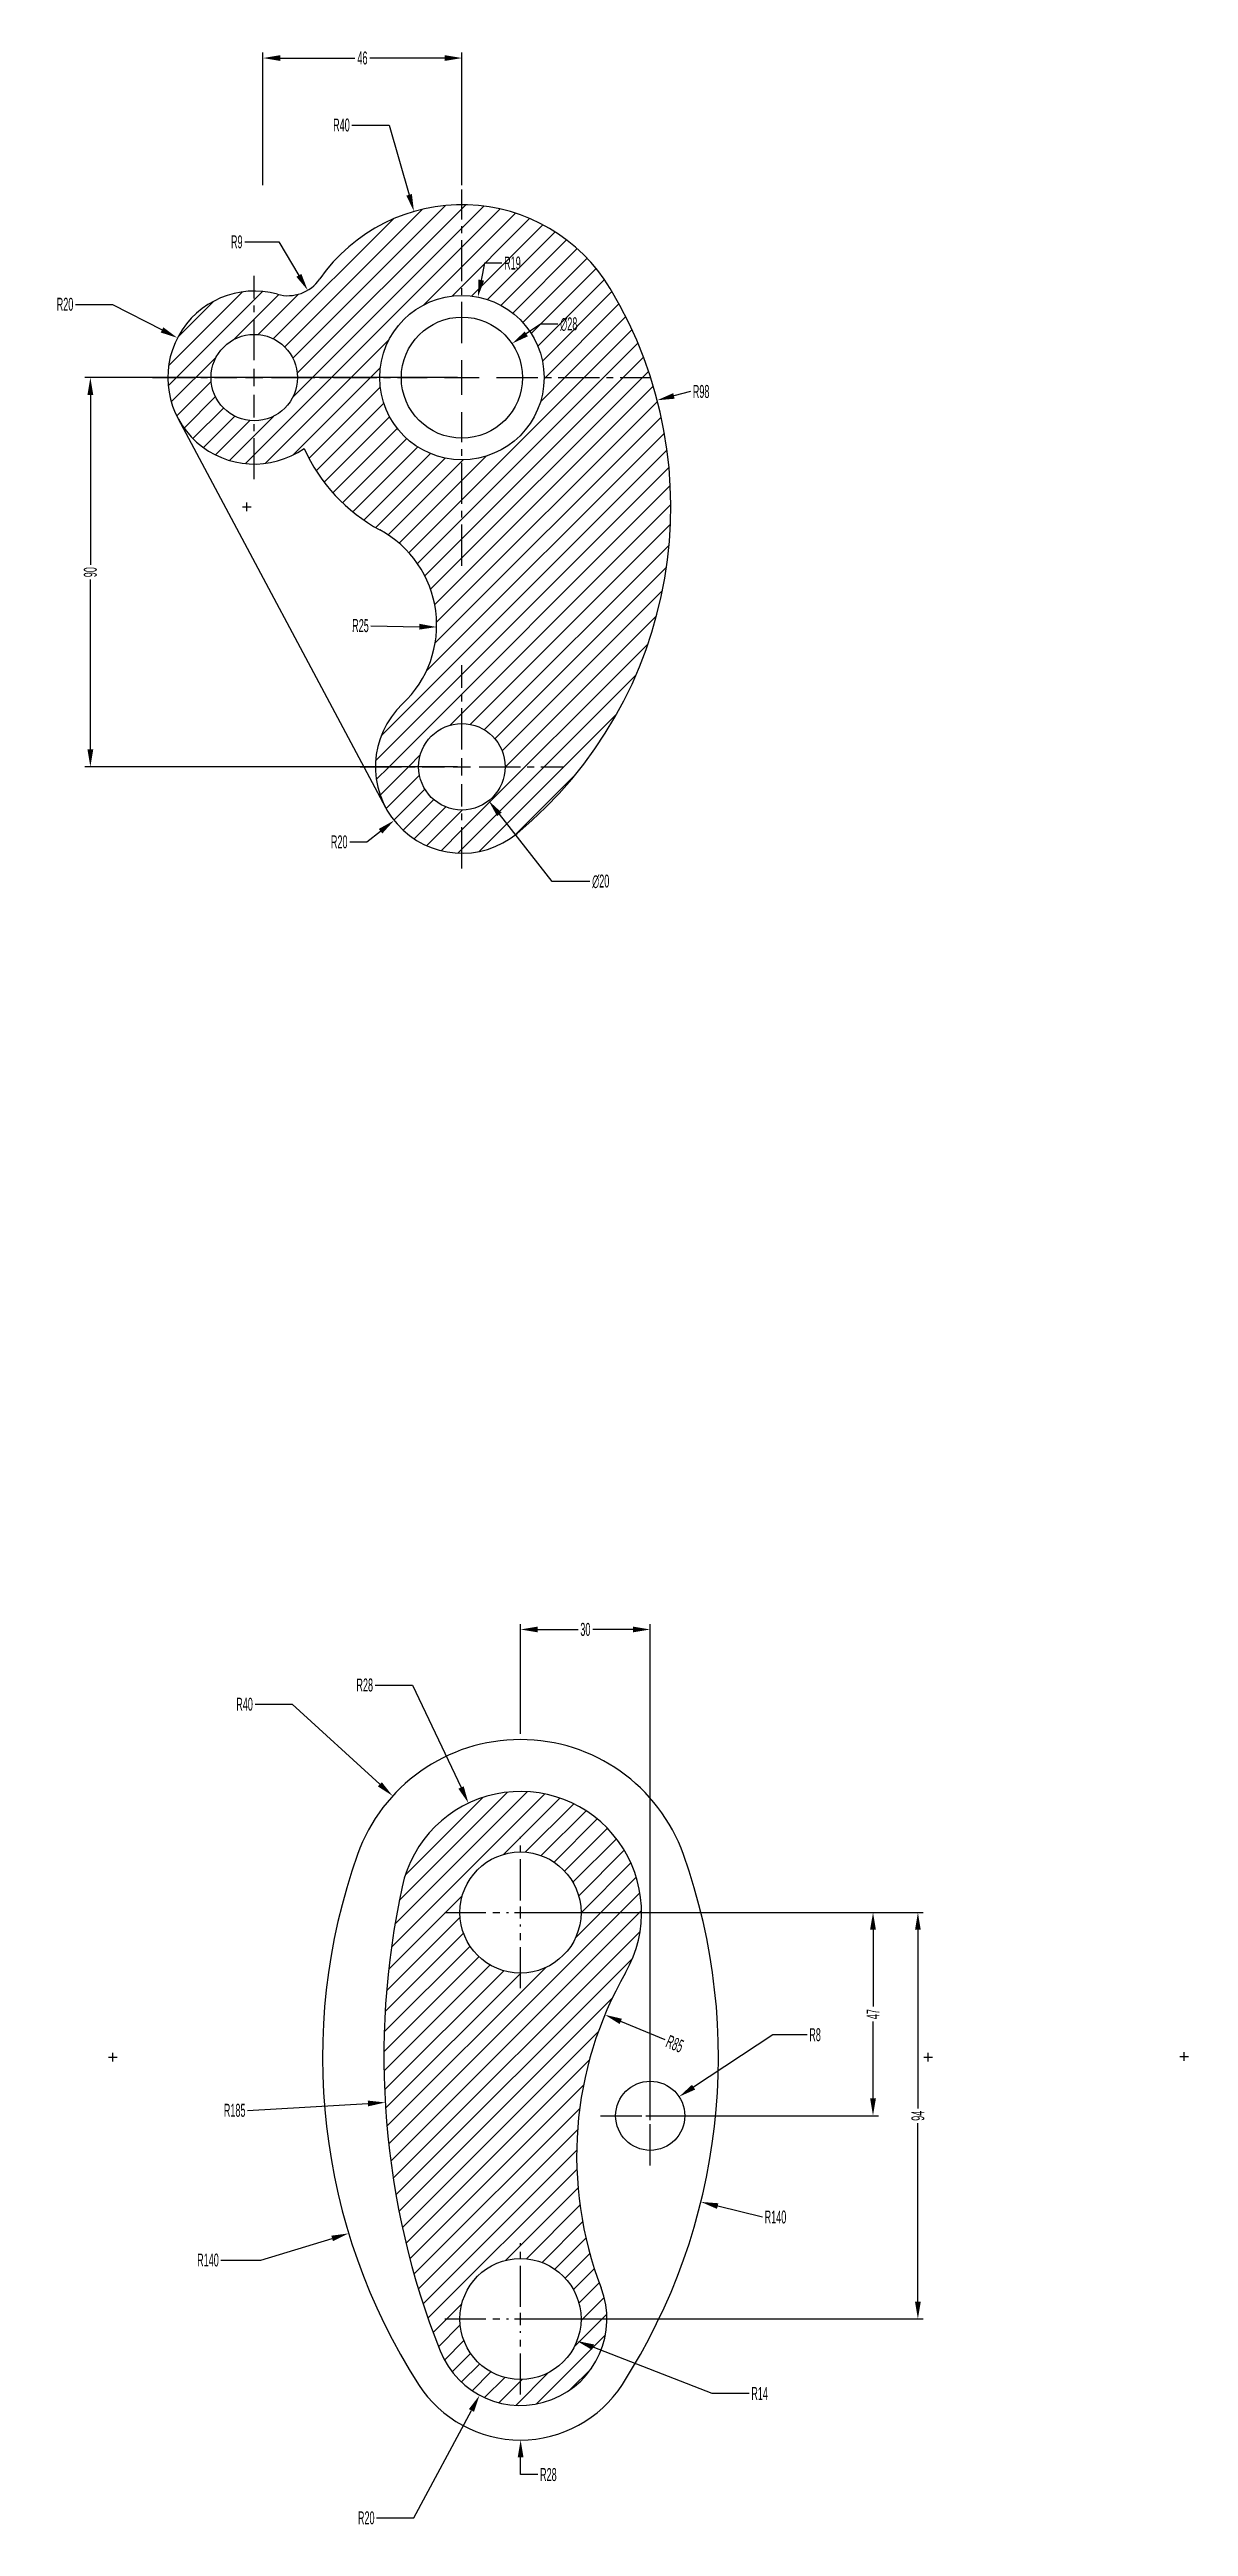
# Model space of a CAD drawing. Header units: millimetres. Extents: x 1568 to 31342, y 459 to 4403.
# Drawn here: x 8489 to 8752, y 1218 to 1791 of the extents above; entities that cross this region are included whole.
import ezdxf

# ---------------------------------------------------------------- set-up
doc = ezdxf.new("R2010")
doc.units = ezdxf.units.MM
doc.header["$LTSCALE"] = 0.5
doc.linetypes.add('CENTER2', pattern=[28.575, 19.05, -3.175, 3.175, -3.175])
doc.layers.add('centre line', color=3, linetype='CENTER2')
doc.layers.add('drawing', color=7, linetype='Continuous')
doc.styles.get("Standard").update_dxf_attribs({"font": 'arial.ttf', "width": 0.5})
doc.dimstyles.new('DARSHU2', dxfattribs={"dimtxt": 3, "dimasz": 4, "dimexe": 1.25, "dimexo": 1, "dimtad": 0, "dimtoh": 1, "dimdec": 1, "dimdsep": 46, "dimtxsty": 'Standard', "dimcen": 1, "dimclrd": 6, "dimclre": 6, "dimclrt": 6, "dimadec": 0, "dimazin": 0, "dimtfac": 1, "dimtdec": 1, "dimtofl": 0, "dimtmove": 0, "dimatfit": 3, "dimfxl": 1, "dimtfillclr": 256, "dimlwd": 25, "dimlwe": 25, "dimarcsym": 0})
pattern_1 = [(45, (-682.1426, 0), (-2.245064, 2.245064), [])]

msp = doc.modelspace()

# ---------------------------------------------------------------- blocks, each defined once
blk = doc.blocks.new('*U266')
at = {"layer": 'drawing', "color": 0, "linetype": 'CENTER2', "transparency": 16777216}
for p, q in [((0, 2.8), (0, 17.5)), ((-17.5, 0), (-2.8, 0)), ((2.8, 0), (17.5, 0)), ((0, -17.5), (0, -2.8))]:
    blk.add_line(p, q, dxfattribs=at)
at = {"layer": 'drawing', "color": 0, "linetype": 'Continuous', "transparency": 16777216}
for p, q in [((-1.4, 0), (1.4, 0)), ((0, -1.4), (0, 1.4))]:
    blk.add_line(p, q, dxfattribs=at)
blk = doc.blocks.new('*U267')
at = {"layer": 'centre line', "color": 0, "linetype": 'CENTER2', "transparency": 16777216}
for p, q in [((0, 2.8), (0, 17.5)), ((-17.5, 0), (-2.8, 0)), ((2.8, 0), (17.5, 0)), ((0, -17.5), (0, -2.8))]:
    blk.add_line(p, q, dxfattribs=at)
at = {"layer": 'centre line', "color": 0, "linetype": 'Continuous', "transparency": 16777216}
for p, q in [((-1.4, 0), (1.4, 0)), ((0, -1.4), (0, 1.4))]:
    blk.add_line(p, q, dxfattribs=at)
blk = doc.blocks.new('*U268')
at = {"layer": 'centre line', "color": 0, "linetype": 'CENTER2', "transparency": 16777216}
for p, q in [((0, 1.6), (0, 11.5)), ((-11.5, 0), (-1.6, 0)), ((1.6, 0), (11.5, 0)), ((0, -11.5), (0, -1.6))]:
    blk.add_line(p, q, dxfattribs=at)
at = {"layer": 'centre line', "color": 0, "linetype": 'Continuous', "transparency": 16777216}
for p, q in [((-0.8, 0), (0.8, 0)), ((0, -0.8), (0, 0.8))]:
    blk.add_line(p, q, dxfattribs=at)
blk = doc.blocks.new('*U269')
at = {"layer": 'centre line', "color": 0, "linetype": 'CENTER2', "transparency": 16777216}
for p, q in [((0, 2.8), (0, 17.5)), ((-17.5, 0), (-2.8, 0)), ((2.8, 0), (17.5, 0)), ((0, -17.5), (0, -2.8))]:
    blk.add_line(p, q, dxfattribs=at)
at = {"layer": 'centre line', "color": 0, "linetype": 'Continuous', "transparency": 16777216}
for p, q in [((-1.4, 0), (1.4, 0)), ((0, -1.4), (0, 1.4))]:
    blk.add_line(p, q, dxfattribs=at)
blk = doc.blocks.new('*D270')
at = {"layer": 'centre line', "color": 6, "lineweight": 25, "transparency": 16777216}
for p, q in [((8596.87, 1266.4), (8598.87, 1266.4)), ((8597.87, 1265.4), (8597.87, 1267.4))]:
    blk.add_line(p, q, dxfattribs=at)
at = {"layer": 'centre line', "color": 6, "linetype": 'Continuous', "lineweight": 25, "transparency": 16777216}
for p, q in [((8597.91, 1230.4), (8597.9, 1234.4)), ((8601.91, 1230.4), (8597.91, 1230.4))]:
    blk.add_line(p, q, dxfattribs=at)
at = {"layer": 'centre line', "color": 6, "transparency": 16777216}
blk.add_solid([(8598.57, 1234.4), (8597.23, 1234.4), (8597.9, 1238.4)], dxfattribs=at)
at = {"layer": 'Defpoints', "color": 0, "transparency": 16777216}
for p in [(8597.87, 1266.4), (8597.9, 1238.4)]:
    blk.add_point(p, dxfattribs=at)
at = {"layer": 'centre line', "color": 6, "transparency": 16777216, "insert": (8604.32, 1230.4), "char_height": 3, "attachment_point": 5}
blk.add_mtext('R28', dxfattribs=at)
blk = doc.blocks.new('*D271')
at = {"layer": 'centre line', "color": 6, "lineweight": 25, "transparency": 16777216}
for p, q in [((8691.1, 1326.93), (8693.1, 1326.93)), ((8692.1, 1325.93), (8692.1, 1327.93))]:
    blk.add_line(p, q, dxfattribs=at)
at = {"layer": 'centre line', "color": 6, "linetype": 'Continuous', "lineweight": 25, "transparency": 16777216}
for p, q in [((8537.88, 1280.02), (8554.33, 1285.02)), ((8528.61, 1280.02), (8537.88, 1280.02))]:
    blk.add_line(p, q, dxfattribs=at)
at = {"layer": 'centre line', "color": 6, "transparency": 16777216}
blk.add_solid([(8554.14, 1285.66), (8554.53, 1284.39), (8558.16, 1286.19)], dxfattribs=at)
at = {"layer": 'Defpoints', "color": 0, "transparency": 16777216}
for p in [(8692.1, 1326.93), (8558.16, 1286.19)]:
    blk.add_point(p, dxfattribs=at)
at = {"layer": 'centre line', "color": 6, "transparency": 16777216, "insert": (8525.62, 1280.02), "char_height": 3, "attachment_point": 5}
blk.add_mtext('R140', dxfattribs=at)
blk = doc.blocks.new('*D272')
at = {"layer": 'centre line', "color": 6, "lineweight": 25, "transparency": 16777216}
for p, q in [((8502.64, 1326.93), (8504.64, 1326.93)), ((8503.64, 1325.93), (8503.64, 1327.93))]:
    blk.add_line(p, q, dxfattribs=at)
at = {"layer": 'centre line', "color": 6, "linetype": 'Continuous', "lineweight": 25, "transparency": 16777216}
blk.add_line((8653.82, 1289.96), (8643.46, 1292.51), dxfattribs=at)
at = {"layer": 'centre line', "color": 6, "transparency": 16777216}
blk.add_solid([(8643.62, 1293.16), (8643.3, 1291.86), (8639.58, 1293.47)], dxfattribs=at)
at = {"layer": 'Defpoints', "color": 0, "transparency": 16777216}
for p in [(8503.64, 1326.93), (8639.58, 1293.47)]:
    blk.add_point(p, dxfattribs=at)
at = {"layer": 'centre line', "color": 6, "transparency": 16777216, "insert": (8656.82, 1289.96), "char_height": 3, "attachment_point": 5}
blk.add_mtext('R140', dxfattribs=at)
blk = doc.blocks.new('*D273')
at = {"layer": 'centre line', "color": 6, "linetype": 'Continuous', "lineweight": 25, "transparency": 16777216}
for p, q in [((8536.5, 1408.55), (8545.08, 1408.55)), ((8545.08, 1408.55), (8565.36, 1390.05))]:
    blk.add_line(p, q, dxfattribs=at)
at = {"layer": 'centre line', "color": 6, "lineweight": 25, "transparency": 16777216}
for p, q in [((8596.87, 1360.4), (8598.87, 1360.4)), ((8597.87, 1359.4), (8597.87, 1361.4))]:
    blk.add_line(p, q, dxfattribs=at)
at = {"layer": 'centre line', "color": 6, "transparency": 16777216}
blk.add_solid([(8565.81, 1390.54), (8564.91, 1389.56), (8568.32, 1387.36)], dxfattribs=at)
at = {"layer": 'Defpoints', "color": 0, "transparency": 16777216}
for p in [(8568.32, 1387.36), (8597.87, 1360.4)]:
    blk.add_point(p, dxfattribs=at)
at = {"layer": 'centre line', "color": 6, "transparency": 16777216, "insert": (8534.08, 1408.55), "char_height": 3, "attachment_point": 5}
blk.add_mtext('R40', dxfattribs=at)
blk = doc.blocks.new('*D274')
at = {"layer": 'centre line', "color": 6, "linetype": 'Continuous', "lineweight": 25, "transparency": 16777216}
for p, q in [((8564.28, 1413), (8572.87, 1413)), ((8572.87, 1413), (8584.13, 1389.3))]:
    blk.add_line(p, q, dxfattribs=at)
at = {"layer": 'centre line', "color": 6, "lineweight": 25, "transparency": 16777216}
for p, q in [((8596.87, 1360.4), (8598.87, 1360.4)), ((8597.87, 1359.4), (8597.87, 1361.4))]:
    blk.add_line(p, q, dxfattribs=at)
at = {"layer": 'centre line', "color": 6, "transparency": 16777216}
blk.add_solid([(8584.74, 1389.59), (8583.53, 1389.01), (8585.85, 1385.69)], dxfattribs=at)
at = {"layer": 'Defpoints', "color": 0, "transparency": 16777216}
for p in [(8585.85, 1385.69), (8597.87, 1360.4)]:
    blk.add_point(p, dxfattribs=at)
at = {"layer": 'centre line', "color": 6, "transparency": 16777216, "insert": (8561.86, 1413), "char_height": 3, "attachment_point": 5}
blk.add_mtext('R28', dxfattribs=at)
blk = doc.blocks.new('*D275')
at = {"layer": 'centre line', "color": 6, "lineweight": 25, "transparency": 16777216}
for p, q in [((8596.87, 1266.4), (8598.87, 1266.4)), ((8597.87, 1265.4), (8597.87, 1267.4))]:
    blk.add_line(p, q, dxfattribs=at)
at = {"layer": 'centre line', "color": 6, "linetype": 'Continuous', "lineweight": 25, "transparency": 16777216}
for p, q in [((8573.21, 1220.38), (8586.53, 1245.24)), ((8564.62, 1220.38), (8573.21, 1220.38))]:
    blk.add_line(p, q, dxfattribs=at)
at = {"layer": 'centre line', "color": 6, "transparency": 16777216}
blk.add_solid([(8585.95, 1245.56), (8587.12, 1244.93), (8588.42, 1248.77)], dxfattribs=at)
at = {"layer": 'Defpoints', "color": 0, "transparency": 16777216}
for p in [(8597.87, 1266.4), (8588.42, 1248.77)]:
    blk.add_point(p, dxfattribs=at)
at = {"layer": 'centre line', "color": 6, "transparency": 16777216, "insert": (8562.21, 1220.38), "char_height": 3, "attachment_point": 5}
blk.add_mtext('R20', dxfattribs=at)
blk = doc.blocks.new('*D276')
at = {"layer": 'centre line', "color": 6, "lineweight": 25, "transparency": 16777216}
for p, q in [((8750.3, 1327.1), (8752.3, 1327.1)), ((8751.3, 1326.1), (8751.3, 1328.1))]:
    blk.add_line(p, q, dxfattribs=at)
at = {"layer": 'centre line', "color": 6, "linetype": 'Continuous', "lineweight": 25, "transparency": 16777216}
blk.add_line((8534.79, 1314.64), (8562.61, 1316.24), dxfattribs=at)
at = {"layer": 'centre line', "color": 6, "transparency": 16777216}
blk.add_solid([(8562.57, 1316.9), (8562.65, 1315.57), (8566.6, 1316.47)], dxfattribs=at)
at = {"layer": 'Defpoints', "color": 0, "transparency": 16777216}
for p in [(8751.3, 1327.1), (8566.6, 1316.47)]:
    blk.add_point(p, dxfattribs=at)
at = {"layer": 'centre line', "color": 6, "transparency": 16777216, "insert": (8531.79, 1314.64), "char_height": 3, "attachment_point": 5}
blk.add_mtext('R185', dxfattribs=at)
blk = doc.blocks.new('*D277')
at = {"layer": 'centre line', "color": 6, "linetype": 'Continuous', "lineweight": 25, "transparency": 16777216}
for p, q in [((8656.22, 1332.12), (8637.88, 1320.01)), ((8664.14, 1332.12), (8656.22, 1332.12))]:
    blk.add_line(p, q, dxfattribs=at)
at = {"layer": 'centre line', "color": 6, "lineweight": 25, "transparency": 16777216}
for p, q in [((8626.87, 1313.4), (8628.87, 1313.4)), ((8627.87, 1312.4), (8627.87, 1314.4))]:
    blk.add_line(p, q, dxfattribs=at)
at = {"layer": 'centre line', "color": 6, "transparency": 16777216}
blk.add_solid([(8637.52, 1320.57), (8638.25, 1319.45), (8634.55, 1317.81)], dxfattribs=at)
at = {"layer": 'Defpoints', "color": 0, "transparency": 16777216}
for p in [(8634.55, 1317.81), (8627.87, 1313.4)]:
    blk.add_point(p, dxfattribs=at)
at = {"layer": 'centre line', "color": 6, "transparency": 16777216, "insert": (8665.97, 1332.12), "char_height": 3, "attachment_point": 5}
blk.add_mtext('R8', dxfattribs=at)
blk = doc.blocks.new('*D278')
at = {"layer": 'centre line', "color": 6, "linetype": 'Continuous', "lineweight": 25, "transparency": 16777216}
blk.add_line((8631.31, 1330.95), (8621.06, 1335.21), dxfattribs=at)
at = {"layer": 'centre line', "color": 6, "transparency": 16777216}
blk.add_solid([(8621.32, 1335.83), (8620.81, 1334.6), (8617.37, 1336.75)], dxfattribs=at)
at = {"layer": 'Defpoints', "color": 0, "transparency": 16777216}
for p in [(8617.37, 1336.75), (8695.86, 1304.12)]:
    blk.add_point(p, dxfattribs=at)
at = {"layer": 'centre line', "color": 6, "transparency": 16777216, "insert": (8633.55, 1330.02), "char_height": 3, "attachment_point": 5, "rotation": 337.4294}
blk.add_mtext('R85', dxfattribs=at)
blk = doc.blocks.new('*D279')
at = {"layer": 'centre line', "color": 6, "lineweight": 25, "transparency": 16777216}
for p, q in [((8596.87, 1266.4), (8598.87, 1266.4)), ((8597.87, 1265.4), (8597.87, 1267.4))]:
    blk.add_line(p, q, dxfattribs=at)
at = {"layer": 'centre line', "color": 6, "linetype": 'Continuous', "lineweight": 25, "transparency": 16777216}
for p, q in [((8642.16, 1249.17), (8614.64, 1259.87)), ((8650.75, 1249.17), (8642.16, 1249.17))]:
    blk.add_line(p, q, dxfattribs=at)
at = {"layer": 'centre line', "color": 6, "transparency": 16777216}
blk.add_solid([(8614.89, 1260.5), (8614.4, 1259.25), (8610.92, 1261.32)], dxfattribs=at)
at = {"layer": 'Defpoints', "color": 0, "transparency": 16777216}
for p in [(8597.87, 1266.4), (8610.92, 1261.32)]:
    blk.add_point(p, dxfattribs=at)
at = {"layer": 'centre line', "color": 6, "transparency": 16777216, "insert": (8653.16, 1249.17), "char_height": 3, "attachment_point": 5}
blk.add_mtext('R14', dxfattribs=at)
blk = doc.blocks.new('*D280')
at = {"layer": 'centre line', "color": 6, "linetype": 'Continuous', "lineweight": 25, "transparency": 16777216}
for p, q in [((8598.87, 1360.4), (8691, 1360.4)), ((8689.75, 1356.4), (8689.75, 1315.1)), ((8689.75, 1270.4), (8689.75, 1311.7)), ((8598.87, 1266.4), (8691, 1266.4))]:
    blk.add_line(p, q, dxfattribs=at)
at = {"layer": 'centre line', "color": 6, "transparency": 16777216}
for points in [[(8689.08, 1356.4), (8690.41, 1356.4), (8689.75, 1360.4)], [(8689.08, 1270.4), (8690.41, 1270.4), (8689.75, 1266.4)]]:
    blk.add_solid(points, dxfattribs=at)
at = {"layer": 'Defpoints', "color": 0, "transparency": 16777216}
for p in [(8597.87, 1360.4), (8597.87, 1266.4), (8689.75, 1266.4)]:
    blk.add_point(p, dxfattribs=at)
at = {"layer": 'centre line', "color": 6, "transparency": 16777216, "insert": (8689.75, 1313.4), "char_height": 3, "attachment_point": 5, "rotation": 90}
blk.add_mtext('94', dxfattribs=at)
blk = doc.blocks.new('*D281')
at = {"layer": 'centre line', "color": 6, "linetype": 'Continuous', "lineweight": 25, "transparency": 16777216}
for p, q in [((8597.87, 1401.7), (8597.87, 1427.11)), ((8627.87, 1314.4), (8627.87, 1427.11)), ((8601.87, 1425.86), (8611.17, 1425.86)), ((8623.87, 1425.86), (8614.57, 1425.86))]:
    blk.add_line(p, q, dxfattribs=at)
at = {"layer": 'centre line', "color": 6, "transparency": 16777216}
for points in [[(8601.87, 1426.53), (8601.87, 1425.2), (8597.87, 1425.86)], [(8623.87, 1426.53), (8623.87, 1425.2), (8627.87, 1425.86)]]:
    blk.add_solid(points, dxfattribs=at)
at = {"layer": 'Defpoints', "color": 0, "transparency": 16777216}
for p in [(8597.87, 1425.86), (8597.87, 1400.7), (8627.87, 1313.4)]:
    blk.add_point(p, dxfattribs=at)
at = {"layer": 'centre line', "color": 6, "transparency": 16777216, "insert": (8612.87, 1425.86), "char_height": 3, "attachment_point": 5}
blk.add_mtext('30', dxfattribs=at)
blk = doc.blocks.new('*D282')
at = {"layer": 'centre line', "color": 6, "linetype": 'Continuous', "lineweight": 25, "transparency": 16777216}
for p, q in [((8628.87, 1360.4), (8680.62, 1360.4)), ((8679.37, 1356.4), (8679.37, 1338.63)), ((8679.37, 1317.4), (8679.37, 1335.17)), ((8628.87, 1313.4), (8680.62, 1313.4))]:
    blk.add_line(p, q, dxfattribs=at)
at = {"layer": 'centre line', "color": 6, "transparency": 16777216}
for points in [[(8678.7, 1356.4), (8680.04, 1356.4), (8679.37, 1360.4)], [(8678.7, 1317.4), (8680.04, 1317.4), (8679.37, 1313.4)]]:
    blk.add_solid(points, dxfattribs=at)
at = {"layer": 'Defpoints', "color": 0, "transparency": 16777216}
for p in [(8627.87, 1360.4), (8627.87, 1313.4), (8679.37, 1313.4)]:
    blk.add_point(p, dxfattribs=at)
at = {"layer": 'centre line', "color": 6, "transparency": 16777216, "insert": (8679.37, 1336.9), "char_height": 3, "attachment_point": 5, "rotation": 90}
blk.add_mtext('47', dxfattribs=at)
blk = doc.blocks.new('*U283')
at = {"layer": 'centre line', "color": 0, "linetype": 'CENTER2', "transparency": 16777216}
for p, q in [((0, 8), (0, 43.5)), ((-43.5, 0), (-8, 0)), ((8, 0), (43.5, 0)), ((0, -43.5), (0, -8))]:
    blk.add_line(p, q, dxfattribs=at)
at = {"layer": 'centre line', "color": 0, "linetype": 'Continuous', "transparency": 16777216}
for p, q in [((-4, 0), (4, 0)), ((0, -4), (0, 4))]:
    blk.add_line(p, q, dxfattribs=at)
blk = doc.blocks.new('*U284')
at = {"layer": 'centre line', "color": 0, "linetype": 'CENTER2', "transparency": 16777216}
for p, q in [((0, 4), (0, 23.5)), ((-23.5, 0), (-4, 0)), ((4, 0), (23.5, 0)), ((0, -23.5), (0, -4))]:
    blk.add_line(p, q, dxfattribs=at)
at = {"layer": 'centre line', "color": 0, "linetype": 'Continuous', "transparency": 16777216}
for p, q in [((-2, 0), (2, 0)), ((0, -2), (0, 2))]:
    blk.add_line(p, q, dxfattribs=at)
blk = doc.blocks.new('*U285')
at = {"layer": 'centre line', "color": 0, "linetype": 'CENTER2', "transparency": 16777216}
for p, q in [((0, 4), (0, 23.5)), ((-23.5, 0), (-4, 0)), ((4, 0), (23.5, 0)), ((0, -23.5), (0, -4))]:
    blk.add_line(p, q, dxfattribs=at)
at = {"layer": 'centre line', "color": 0, "linetype": 'Continuous', "transparency": 16777216}
for p, q in [((-2, 0), (2, 0)), ((0, -2), (0, 2))]:
    blk.add_line(p, q, dxfattribs=at)
blk = doc.blocks.new('*D286')
at = {"layer": 'centre line', "color": 6, "linetype": 'Continuous', "lineweight": 25, "transparency": 16777216}
for p, q in [((8602.53, 1727.73), (8599.22, 1725.49)), ((8606.53, 1727.73), (8602.53, 1727.73))]:
    blk.add_line(p, q, dxfattribs=at)
at = {"layer": 'centre line', "color": 6, "lineweight": 25, "transparency": 16777216}
for p, q in [((8583.33, 1715.38), (8585.33, 1715.38)), ((8584.33, 1714.38), (8584.33, 1716.38))]:
    blk.add_line(p, q, dxfattribs=at)
at = {"layer": 'centre line', "color": 6, "transparency": 16777216}
blk.add_solid([(8598.84, 1726.04), (8599.59, 1724.94), (8595.91, 1723.24)], dxfattribs=at)
at = {"layer": 'Defpoints', "color": 0, "transparency": 16777216}
for p in [(8595.91, 1723.24), (8572.74, 1707.52)]:
    blk.add_point(p, dxfattribs=at)
at = {"layer": 'centre line', "color": 6, "transparency": 16777216, "insert": (8609.05, 1727.73), "char_height": 3, "attachment_point": 5}
blk.add_mtext('∅28', dxfattribs=at)
blk = doc.blocks.new('*D287')
at = {"layer": 'centre line', "color": 6, "lineweight": 25, "transparency": 16777216}
for p, q in [((8583.33, 1625.38), (8585.33, 1625.38)), ((8584.33, 1624.38), (8584.33, 1626.38))]:
    blk.add_line(p, q, dxfattribs=at)
at = {"layer": 'centre line', "color": 6, "linetype": 'Continuous', "lineweight": 25, "transparency": 16777216}
for p, q in [((8605.22, 1598.85), (8592.99, 1614.38)), ((8613.92, 1598.85), (8605.22, 1598.85))]:
    blk.add_line(p, q, dxfattribs=at)
at = {"layer": 'centre line', "color": 6, "transparency": 16777216}
blk.add_solid([(8593.51, 1614.79), (8592.46, 1613.97), (8590.51, 1617.52)], dxfattribs=at)
at = {"layer": 'Defpoints', "color": 0, "transparency": 16777216}
for p in [(8578.14, 1633.24), (8590.51, 1617.52)]:
    blk.add_point(p, dxfattribs=at)
at = {"layer": 'centre line', "color": 6, "transparency": 16777216, "insert": (8616.43, 1598.85), "char_height": 3, "attachment_point": 5}
blk.add_mtext('∅20', dxfattribs=at)
blk = doc.blocks.new('*D288')
at = {"layer": 'centre line', "color": 6, "linetype": 'Continuous', "lineweight": 25, "transparency": 16777216}
for p, q in [((8589.59, 1741.86), (8588.81, 1737.94)), ((8593.59, 1741.86), (8589.59, 1741.86))]:
    blk.add_line(p, q, dxfattribs=at)
at = {"layer": 'centre line', "color": 6, "lineweight": 25, "transparency": 16777216}
for p, q in [((8583.33, 1715.38), (8585.33, 1715.38)), ((8584.33, 1714.38), (8584.33, 1716.38))]:
    blk.add_line(p, q, dxfattribs=at)
at = {"layer": 'centre line', "color": 6, "transparency": 16777216}
blk.add_solid([(8588.16, 1738.07), (8589.46, 1737.81), (8588.03, 1734.02)], dxfattribs=at)
at = {"layer": 'Defpoints', "color": 0, "transparency": 16777216}
for p in [(8588.03, 1734.02), (8584.33, 1715.38)]:
    blk.add_point(p, dxfattribs=at)
at = {"layer": 'centre line', "color": 6, "transparency": 16777216, "insert": (8596.01, 1741.86), "char_height": 3, "attachment_point": 5}
blk.add_mtext('R19', dxfattribs=at)
blk = doc.blocks.new('*D289')
at = {"layer": 'centre line', "color": 6, "linetype": 'Continuous', "lineweight": 25, "transparency": 16777216}
blk.add_line((8637.21, 1712.15), (8633.34, 1711.15), dxfattribs=at)
at = {"layer": 'centre line', "color": 6, "lineweight": 25, "transparency": 16777216}
for p, q in [((8533.62, 1685.49), (8535.62, 1685.49)), ((8534.62, 1684.49), (8534.62, 1686.49))]:
    blk.add_line(p, q, dxfattribs=at)
at = {"layer": 'centre line', "color": 6, "transparency": 16777216}
blk.add_solid([(8633.17, 1711.79), (8633.51, 1710.5), (8629.47, 1710.14)], dxfattribs=at)
at = {"layer": 'Defpoints', "color": 0, "transparency": 16777216}
for p in [(8629.47, 1710.14), (8534.62, 1685.49)]:
    blk.add_point(p, dxfattribs=at)
at = {"layer": 'centre line', "color": 6, "transparency": 16777216, "insert": (8639.63, 1712.15), "char_height": 3, "attachment_point": 5}
blk.add_mtext('R98', dxfattribs=at)
blk = doc.blocks.new('*D290')
at = {"layer": 'centre line', "color": 6, "lineweight": 25, "transparency": 16777216}
for p, q in [((8583.33, 1625.38), (8585.33, 1625.38)), ((8584.33, 1624.38), (8584.33, 1626.38))]:
    blk.add_line(p, q, dxfattribs=at)
at = {"layer": 'centre line', "color": 6, "linetype": 'Continuous', "lineweight": 25, "transparency": 16777216}
for p, q in [((8562.38, 1607.99), (8565.51, 1610.48)), ((8558.38, 1607.99), (8562.38, 1607.99))]:
    blk.add_line(p, q, dxfattribs=at)
at = {"layer": 'centre line', "color": 6, "transparency": 16777216}
blk.add_solid([(8565.1, 1611), (8565.93, 1609.95), (8568.65, 1612.96)], dxfattribs=at)
at = {"layer": 'Defpoints', "color": 0, "transparency": 16777216}
for p in [(8584.33, 1625.38), (8568.65, 1612.96)]:
    blk.add_point(p, dxfattribs=at)
at = {"layer": 'centre line', "color": 6, "transparency": 16777216, "insert": (8555.96, 1607.99), "char_height": 3, "attachment_point": 5}
blk.add_mtext('R20', dxfattribs=at)
blk = doc.blocks.new('*D291')
at = {"layer": 'centre line', "color": 6, "linetype": 'Continuous', "lineweight": 25, "transparency": 16777216}
blk.add_line((8563.3, 1657.98), (8574.49, 1657.77), dxfattribs=at)
at = {"layer": 'centre line', "color": 6, "transparency": 16777216}
blk.add_solid([(8574.5, 1658.44), (8574.48, 1657.1), (8578.49, 1657.7)], dxfattribs=at)
at = {"layer": 'Defpoints', "color": 0, "transparency": 16777216}
for p in [(8553.49, 1658.16), (8578.49, 1657.7)]:
    blk.add_point(p, dxfattribs=at)
at = {"layer": 'centre line', "color": 6, "transparency": 16777216, "insert": (8560.88, 1658.02), "char_height": 3, "attachment_point": 5, "rotation": 358.9415}
blk.add_mtext('R25', dxfattribs=at)
blk = doc.blocks.new('*D292')
at = {"layer": 'centre line', "color": 6, "linetype": 'Continuous', "lineweight": 25, "transparency": 16777216}
for p, q in [((8558.89, 1773.78), (8567.48, 1773.78)), ((8567.48, 1773.78), (8572.13, 1757.66))]:
    blk.add_line(p, q, dxfattribs=at)
at = {"layer": 'centre line', "color": 6, "lineweight": 25, "transparency": 16777216}
for p, q in [((8583.33, 1715.38), (8585.33, 1715.38)), ((8584.33, 1714.38), (8584.33, 1716.38))]:
    blk.add_line(p, q, dxfattribs=at)
at = {"layer": 'centre line', "color": 6, "transparency": 16777216}
blk.add_solid([(8572.77, 1757.84), (8571.49, 1757.47), (8573.24, 1753.81)], dxfattribs=at)
at = {"layer": 'Defpoints', "color": 0, "transparency": 16777216}
for p in [(8573.24, 1753.81), (8584.33, 1715.38)]:
    blk.add_point(p, dxfattribs=at)
at = {"layer": 'centre line', "color": 6, "transparency": 16777216, "insert": (8556.48, 1773.78), "char_height": 3, "attachment_point": 5}
blk.add_mtext('R40', dxfattribs=at)
blk = doc.blocks.new('*D293')
at = {"layer": 'centre line', "color": 6, "linetype": 'Continuous', "lineweight": 25, "transparency": 16777216}
for p, q in [((8534.11, 1746.76), (8542.03, 1746.76)), ((8542.03, 1746.76), (8546.63, 1739.03))]:
    blk.add_line(p, q, dxfattribs=at)
at = {"layer": 'centre line', "color": 6, "transparency": 16777216}
blk.add_solid([(8547.21, 1739.37), (8546.06, 1738.69), (8548.68, 1735.59)], dxfattribs=at)
at = {"layer": 'Defpoints', "color": 0, "transparency": 16777216}
for p in [(8544.08, 1743.33), (8548.68, 1735.59)]:
    blk.add_point(p, dxfattribs=at)
at = {"layer": 'centre line', "color": 6, "transparency": 16777216, "insert": (8532.28, 1746.76), "char_height": 3, "attachment_point": 5}
blk.add_mtext('R9', dxfattribs=at)
blk = doc.blocks.new('*D294')
at = {"layer": 'centre line', "color": 6, "linetype": 'Continuous', "lineweight": 25, "transparency": 16777216}
for p, q in [((8494.98, 1732.32), (8503.57, 1732.32)), ((8503.57, 1732.32), (8515.01, 1726.41))]:
    blk.add_line(p, q, dxfattribs=at)
at = {"layer": 'centre line', "color": 6, "lineweight": 25, "transparency": 16777216}
for p, q in [((8535.33, 1715.38), (8537.33, 1715.38)), ((8536.33, 1714.38), (8536.33, 1716.38))]:
    blk.add_line(p, q, dxfattribs=at)
at = {"layer": 'centre line', "color": 6, "transparency": 16777216}
blk.add_solid([(8515.31, 1727), (8514.7, 1725.81), (8518.56, 1724.57)], dxfattribs=at)
at = {"layer": 'Defpoints', "color": 0, "transparency": 16777216}
for p in [(8518.56, 1724.57), (8536.33, 1715.38)]:
    blk.add_point(p, dxfattribs=at)
at = {"layer": 'centre line', "color": 6, "transparency": 16777216, "insert": (8492.57, 1732.32), "char_height": 3, "attachment_point": 5}
blk.add_mtext('R20', dxfattribs=at)
blk = doc.blocks.new('*D295')
at = {"layer": 'centre line', "color": 6, "linetype": 'Continuous', "lineweight": 25, "transparency": 16777216}
for p, q in [((8538.34, 1759.88), (8538.34, 1790.53)), ((8542.34, 1789.28), (8559.6, 1789.28)), ((8580.33, 1789.28), (8563.06, 1789.28)), ((8584.33, 1759.88), (8584.33, 1790.53))]:
    blk.add_line(p, q, dxfattribs=at)
at = {"layer": 'centre line', "color": 6, "transparency": 16777216}
for points in [[(8542.34, 1789.95), (8542.34, 1788.62), (8538.34, 1789.28)], [(8580.33, 1789.95), (8580.33, 1788.62), (8584.33, 1789.28)]]:
    blk.add_solid(points, dxfattribs=at)
at = {"layer": 'Defpoints', "color": 0, "transparency": 16777216}
for p in [(8538.34, 1789.28), (8538.34, 1758.88), (8584.33, 1758.88)]:
    blk.add_point(p, dxfattribs=at)
at = {"layer": 'centre line', "color": 6, "transparency": 16777216, "insert": (8561.33, 1789.28), "char_height": 3, "attachment_point": 5}
blk.add_mtext('46', dxfattribs=at)
blk = doc.blocks.new('*D296')
at = {"layer": 'centre line', "color": 6, "linetype": 'Continuous', "lineweight": 25, "transparency": 16777216}
for p, q in [((8583.33, 1715.38), (8497.18, 1715.38)), ((8498.43, 1711.38), (8498.43, 1672.08)), ((8498.43, 1629.38), (8498.43, 1668.68)), ((8583.33, 1625.38), (8497.18, 1625.38))]:
    blk.add_line(p, q, dxfattribs=at)
at = {"layer": 'centre line', "color": 6, "transparency": 16777216}
for points in [[(8497.76, 1711.38), (8499.1, 1711.38), (8498.43, 1715.38)], [(8497.76, 1629.38), (8499.1, 1629.38), (8498.43, 1625.38)]]:
    blk.add_solid(points, dxfattribs=at)
at = {"layer": 'Defpoints', "color": 0, "transparency": 16777216}
for p in [(8584.33, 1715.38), (8498.43, 1625.38), (8584.33, 1625.38)]:
    blk.add_point(p, dxfattribs=at)
at = {"layer": 'centre line', "color": 6, "transparency": 16777216, "insert": (8498.43, 1670.38), "char_height": 3, "attachment_point": 5, "rotation": 90}
blk.add_mtext('90', dxfattribs=at)

# ---------------------------------------------------------------- dimensions: what is measured, and where the dimension line sits
at = {"layer": 'centre line'}
for base, p1, p2, picture, middle in [((8538.336, 1789.284), (8584.325, 1758.88), (8538.336, 1758.88), '*D295', (8561.33, 1789.284)), ((8597.869, 1425.864), (8627.869, 1313.399), (8597.869, 1400.7), '*D281', (8612.869, 1425.864))]:
    dim = msp.add_linear_dim(base=base, p1=p1, p2=p2, dimstyle='DARSHU2', dxfattribs=at)
    dim.commit()
    dim.dimension.update_dxf_attribs({"geometry": picture, "text_midpoint": middle})
for center, mpoint, picture, middle in [((8584.325, 1715.38), (8573.239, 1753.813), '*D292', (8556.477, 1773.782)), ((8544.075, 1743.325), (8548.682, 1735.593), '*D293', (8532.279, 1746.761)), ((8536.325, 1715.38), (8518.561, 1724.569), '*D294', (8492.568, 1732.324)), ((8553.493, 1658.158), (8578.489, 1657.696), '*D291', (8560.88, 1658.021)), ((8597.869, 1360.399), (8585.85, 1385.688), '*D274', (8561.858, 1413.002)), ((8597.869, 1360.399), (8568.316, 1387.355), '*D273', (8534.082, 1408.547)), ((8695.858, 1304.122), (8617.369, 1336.747), '*D278', (8633.547, 1330.022)), ((8627.869, 1313.399), (8634.545, 1317.806), '*D277', (8665.972, 1332.116)), ((8503.636, 1326.931), (8639.577, 1293.465), '*D272', (8653.822, 1289.958)), ((8692.102, 1326.931), (8558.162, 1286.188), '*D271', (8525.616, 1280.019)), ((8751.297, 1327.101), (8566.603, 1316.467), '*D276', (8534.793, 1314.636)), ((8597.869, 1266.399), (8588.423, 1248.77), '*D275', (8562.21, 1220.382)), ((8597.869, 1266.399), (8610.917, 1261.324), '*D279', (8653.161, 1249.172))]:
    dim = msp.add_radius_dim(center=center, mpoint=mpoint, dimstyle='DARSHU2', dxfattribs=at)
    dim.commit()
    dim.dimension.update_dxf_attribs({"geometry": picture, "text_midpoint": middle, "dimtype": 164})
for center, mpoint, picture, middle in [((8584.325, 1715.38), (8588.029, 1734.015), '*D288', (8596.007, 1741.862)), ((8534.619, 1685.491), (8629.469, 1710.141), '*D289', (8639.63, 1712.153)), ((8584.325, 1625.38), (8568.649, 1612.96), '*D290', (8555.964, 1607.992)), ((8597.869, 1266.399), (8597.897, 1238.399), '*D270', (8604.324, 1230.399))]:
    dim = msp.add_radius_dim(center=center, mpoint=mpoint, dimstyle='DARSHU2', dxfattribs=at)
    dim.commit()
    dim.dimension.update_dxf_attribs({"geometry": picture, "text_midpoint": middle})
dim = msp.add_diameter_dim_2p(p1=(8572.741, 1707.518), p2=(8595.909, 1723.242), dimstyle='DARSHU2', dxfattribs=at)
dim.commit()
dim.dimension.update_dxf_attribs({"geometry": '*D286', "text_midpoint": (8609.045, 1727.735)})
for base, p1, p2, picture, middle in [((8498.429, 1625.38), (8584.325, 1715.38), (8584.325, 1625.38), '*D296', (8498.429, 1670.38)), ((8689.747, 1266.399), (8597.869, 1360.399), (8597.869, 1266.399), '*D280', (8689.747, 1313.399)), ((8679.37, 1313.399), (8627.869, 1360.399), (8627.869, 1313.399), '*D282', (8679.37, 1336.899))]:
    dim = msp.add_linear_dim(base=base, p1=p1, p2=p2, angle=90, dimstyle='DARSHU2', dxfattribs=at)
    dim.commit()
    dim.dimension.update_dxf_attribs({"geometry": picture, "text_midpoint": middle})
dim = msp.add_diameter_dim_2p(p1=(8578.138, 1633.236), p2=(8590.512, 1617.524), dimstyle='DARSHU2', dxfattribs=at)
dim.commit()
dim.dimension.update_dxf_attribs({"geometry": '*D287', "text_midpoint": (8616.431, 1598.853), "dimtype": 163})

# ---------------------------------------------------------------- hatches: boundary and pattern name
at = {"layer": 'centre line'}
h = msp.add_hatch(dxfattribs=at)
h.set_pattern_fill('ANSI31', color=0)
h.set_pattern_definition(pattern_1)
h.paths.add_polyline_path([(8627.95, 1715.38), (8603.325, 1715.38, -1), (8565.325, 1715.38), (8546.325, 1715.38, -0.4142136), (8536.325, 1705.38), (8536.325, 1695.38, 0.1543598), (8547.825, 1699.017, 0.1652655), (8565.351, 1680.166, -0.5119221), (8570.622, 1639.948, 0.2068717), (8564.325, 1625.38), (8574.325, 1625.38, -1), (8594.325, 1625.38, -0.4142136), (8584.325, 1615.38), (8584.325, 1605.38, 0.1744705), (8597.07, 1609.967, 0.3065432)])
h.paths.add_polyline_path([(8618.605, 1735.993, 0.2631883), (8584.325, 1755.38), (8584.325, 1734.38, -0.4142136), (8603.325, 1715.38), (8627.95, 1715.38, 0.0579299)])
h.paths.add_polyline_path([(8584.325, 1755.38, 0.2457534), (8551.468, 1738.192, -0.3187957), (8541.67, 1734.652, 0.0677356), (8536.325, 1735.38), (8536.325, 1725.38, -0.4142136), (8546.325, 1715.38), (8559.825, 1715.38), (8565.325, 1715.38, -0.4142136), (8584.325, 1734.38)])
h.paths.add_polyline_path([(8536.325, 1735.38, 0.4142136), (8516.325, 1715.38), (8526.325, 1715.38, -0.4142136), (8536.325, 1725.38)])
h.paths.add_polyline_path([(8526.325, 1715.38), (8516.325, 1715.38, 0.4142136), (8536.325, 1695.38), (8536.325, 1705.38, -0.4142136)])
h.paths.add_polyline_path([(8584.325, 1615.38, -0.4142136), (8574.325, 1625.38), (8564.325, 1625.38, 0.4142136), (8584.325, 1605.38)], flags=0)
h = msp.add_hatch(dxfattribs=at)
h.set_pattern_fill('ANSI31', color=0)
h.set_pattern_definition(pattern_1)
h.paths.add_polyline_path([(8584.325, 1615.38, -0.4142136), (8574.325, 1625.38), (8564.325, 1625.38, 0.4142136), (8584.325, 1605.38)])
h = msp.add_hatch(dxfattribs=at)
h.set_pattern_fill('ANSI31', color=0)
h.paths.add_polyline_path([(8622.149, 1346.454, 1.1669727), (8570.506, 1366.337, 0.1486946), (8579.271, 1259.041, 0.9953834), (8616.534, 1273.584, -0.2259315)])
h.paths.add_polyline_path([(8583.869, 1360.399, -1), (8611.869, 1360.399, -1)], flags=16)
h.paths.add_polyline_path([(8611.869, 1266.399, -1), (8583.869, 1266.399, -1)], flags=16)

# ---------------------------------------------------------------- linework, layer by layer
at = {"layer": 'drawing'}
msp.add_line((8518.678, 1705.968), (8566.678, 1615.968), dxfattribs=at)
for centre, radius in [((8584.325, 1715.38), 19), ((8536.325, 1715.38), 10), ((8584.325, 1715.38), 14), ((8584.325, 1625.38), 10), ((8597.869, 1360.399), 14), ((8627.869, 1313.399), 8), ((8597.869, 1266.399), 14)]:
    msp.add_circle(centre, radius, dxfattribs=at)
for centre, radius, start, end in [((8584.325, 1715.38), 40, 31.01923, 145.22806), ((8544.075, 1743.325), 9, 254.49982, 325.22806), ((8534.619, 1685.491), 98, 309.58723, 31.01923), ((8536.325, 1715.38), 20, 74.49982, 305.09963), ((8584.325, 1715.38), 40, 204.14685, 241.68363), ((8553.493, 1658.158), 25, 313.24799, 61.68363), ((8584.325, 1625.38), 20, 133.24799, 309.58723), ((8597.869, 1360.399), 40, 19.55313, 160.44687), ((8597.869, 1360.399), 28, 330.13071, 167.75524), ((8692.102, 1326.931), 140, 160.44687, 212.7152), ((8503.636, 1326.931), 140, 327.2848, 19.55313), ((8751.297, 1327.101), 185, 167.75524, 201.58565), ((8695.858, 1304.122), 85, 150.13071, 201.0554), ((8597.869, 1266.399), 20, 201.58565, 21.0554), ((8597.869, 1266.399), 28, 212.7152, 327.2848)]:
    msp.add_arc(centre, radius, start, end, dxfattribs=at)

# ---------------------------------------------------------------- block references
at = {"layer": 'centre line', "linetype": 'CENTER2'}
for name, p in [('*U283', (8584.325, 1715.38)), ('*U284', (8536.325, 1715.38)), ('*U285', (8584.325, 1625.38)), ('*U269', (8597.869, 1360.399)), ('*U268', (8627.869, 1313.399)), ('*U267', (8597.869, 1266.399))]:
    msp.add_blockref(name, p, dxfattribs=at)
at = {"layer": 'drawing', "linetype": 'CENTER2'}
msp.add_blockref('*U266', (8597.869, 1360.399), dxfattribs=at)

msp.set_redraw_order([(e.dxf.handle, doc.entitydb.next_handle()) for e in msp.query("TEXT MTEXT ATTDEF DIMENSION ARC_DIMENSION")])  # texts and dimensions are drawn at this point

doc.saveas('drawing.dxf')
